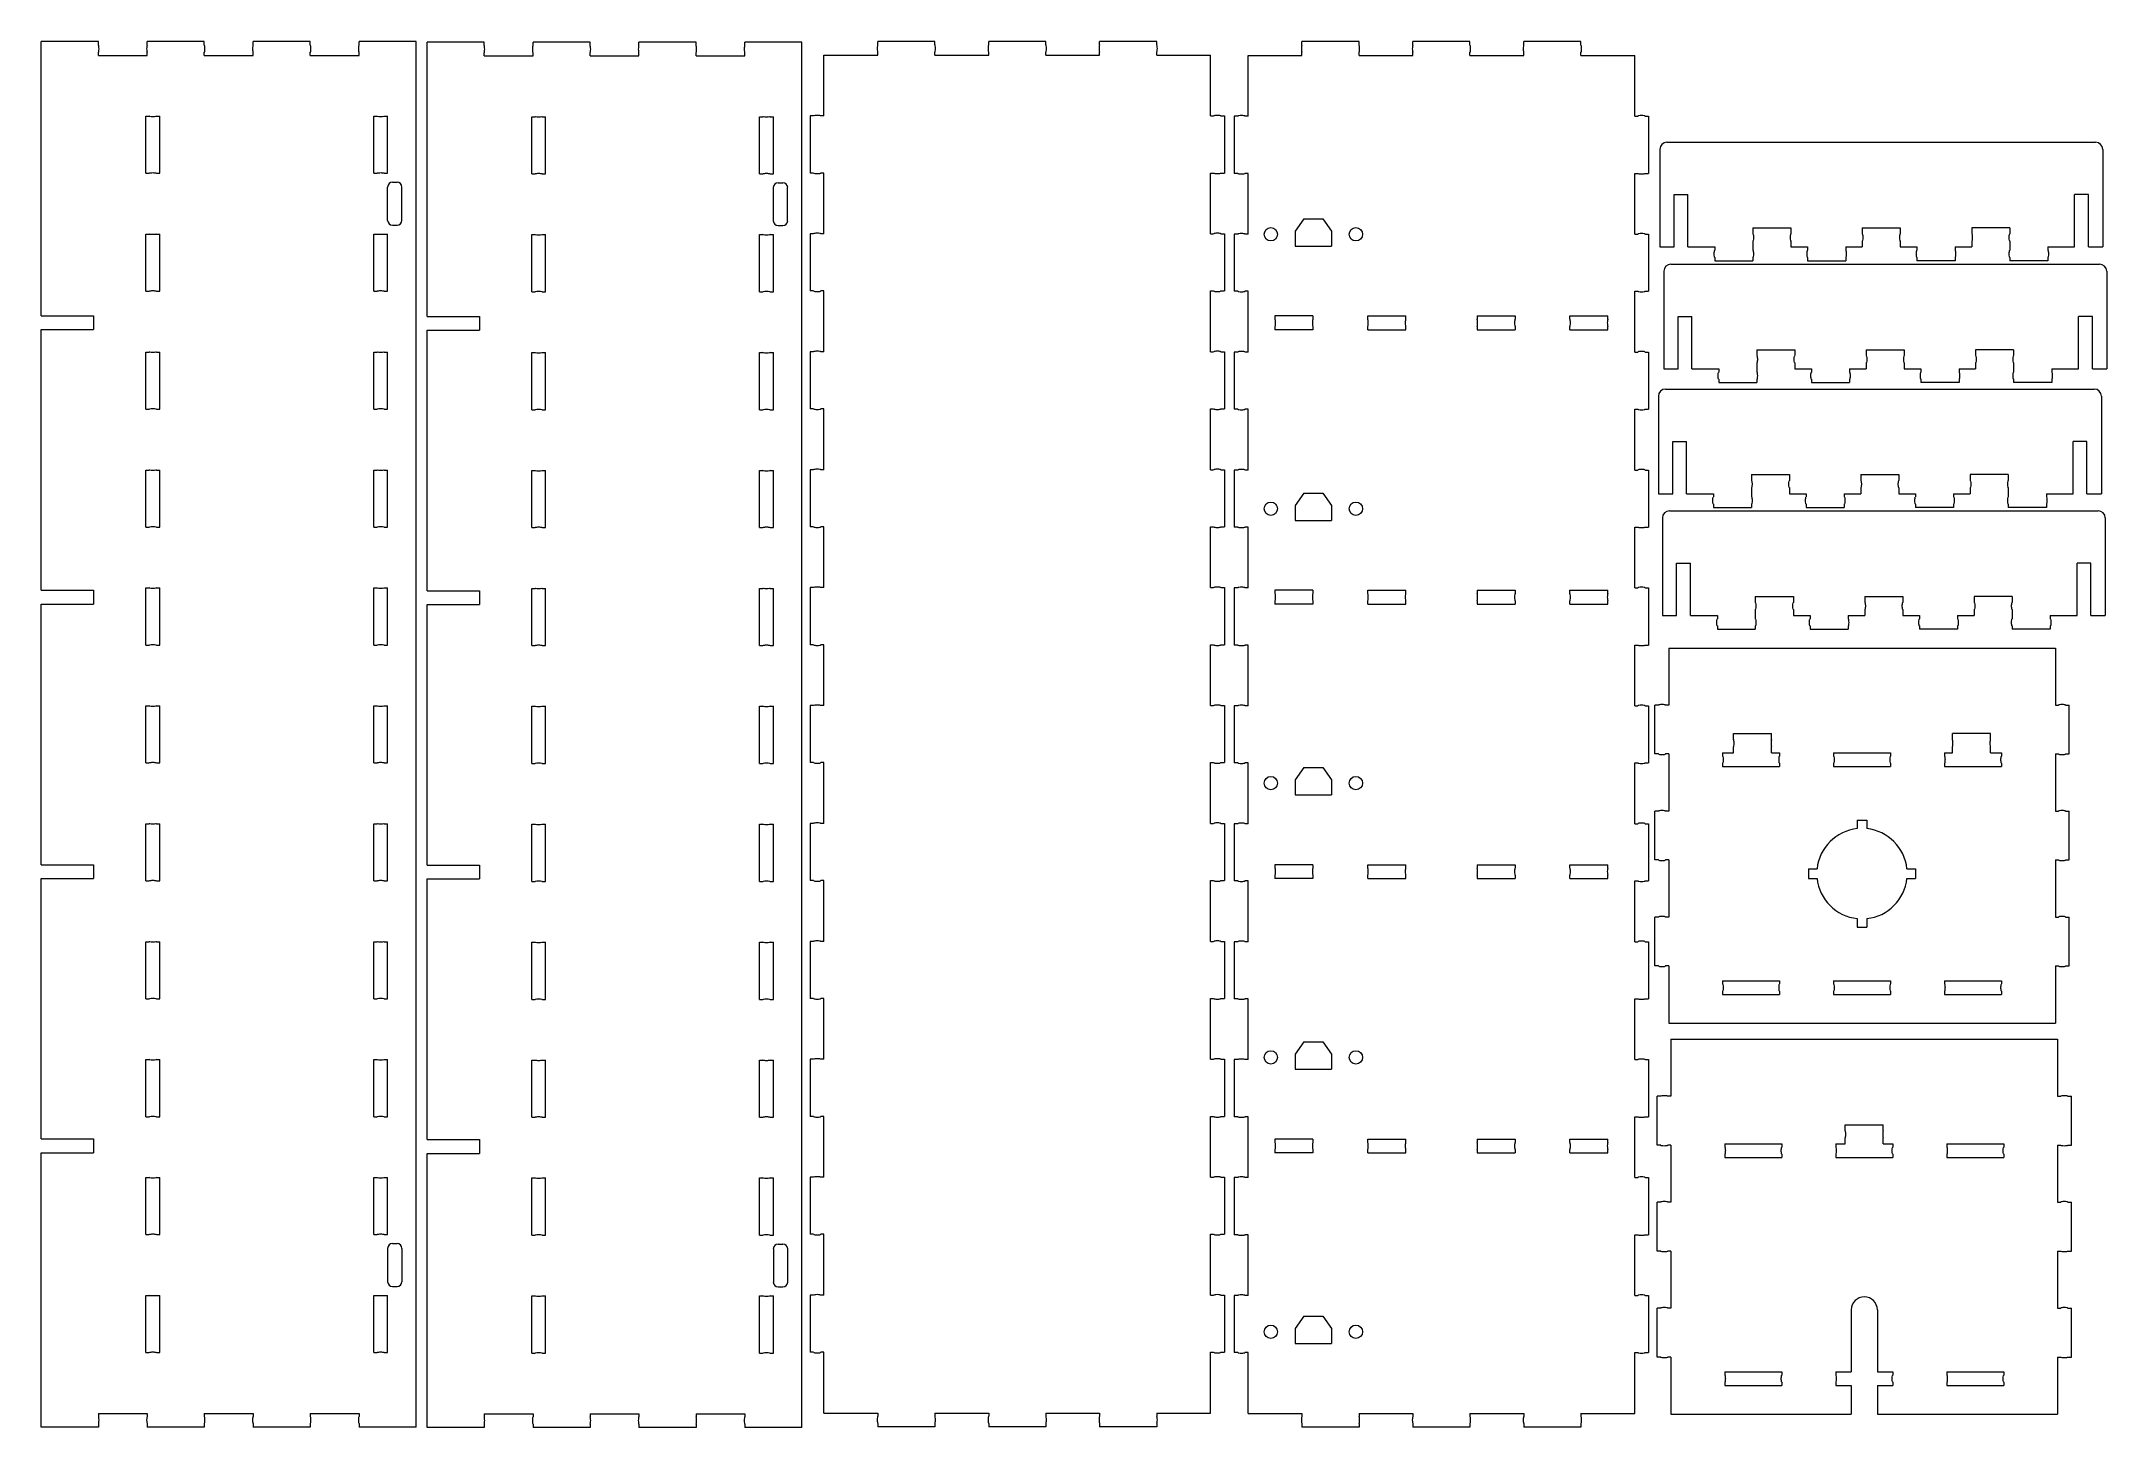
# Model space of a CAD drawing. Header units: inches. Extents: x 0.6 to 17.7, y 0.4 to 11.8.
import ezdxf

# ---------------------------------------------------------------- set-up
doc = ezdxf.new("R2010")
doc.units = ezdxf.units.IN
doc.header["$LTSCALE"] = 0.5
doc.header["$MEASUREMENT"] = 0
doc.layers.add('Visible', color=1, linetype='Continuous', lineweight=13)

msp = doc.modelspace()

# ---------------------------------------------------------------- linework, layer by layer
at = {"layer": 'Visible'}
for p, q in [((1.046, 11.843), (0.573, 11.843)), ((0.573, 9.574), (0.573, 11.843)), ((1.046, 11.814), (1.046, 11.843)), ((1.45, 11.814), (1.45, 11.843)), ((1.922, 11.843), (1.45, 11.843)), ((1.922, 11.814), (1.922, 11.843)), ((2.326, 11.814), (2.326, 11.843)), ((2.799, 11.843), (2.326, 11.843)), ((2.799, 11.814), (2.799, 11.843)), ((3.203, 11.814), (3.203, 11.843)), ((3.675, 11.843), (3.203, 11.843)), ((3.675, 0.381), (3.675, 11.843)), ((4.238, 11.839), (3.766, 11.839)), ((3.766, 9.569), (3.766, 11.839)), ((4.238, 11.81), (4.238, 11.839)), ((4.643, 11.81), (4.643, 11.839)), ((5.115, 11.839), (4.643, 11.839)), ((5.115, 11.81), (5.115, 11.839)), ((5.519, 11.81), (5.519, 11.839)), ((5.992, 11.839), (5.519, 11.839)), ((5.992, 11.81), (5.992, 11.839)), ((6.396, 11.81), (6.396, 11.839)), ((6.868, 11.839), (6.396, 11.839)), ((6.868, 0.377), (6.868, 11.839)), ((7.496, 11.816), (7.496, 11.845)), ((7.968, 11.845), (7.496, 11.845)), ((7.968, 11.816), (7.968, 11.845)), ((8.414, 11.816), (8.414, 11.845)), ((8.887, 11.845), (8.414, 11.845)), ((8.887, 11.816), (8.887, 11.845)), ((9.332, 11.816), (9.332, 11.845)), ((9.805, 11.845), (9.332, 11.845)), ((9.805, 11.816), (9.805, 11.845)), ((11.007, 11.814), (11.007, 11.843)), ((11.479, 11.843), (11.007, 11.843)), ((11.479, 11.814), (11.479, 11.843)), ((11.925, 11.814), (11.925, 11.843)), ((12.397, 11.843), (11.925, 11.843)), ((12.397, 11.814), (12.397, 11.843)), ((12.843, 11.814), (12.843, 11.843)), ((13.316, 11.843), (12.843, 11.843)), ((13.316, 11.814), (13.316, 11.843)), ((1.046, 11.729), (1.046, 11.755)), ((1.046, 11.729), (1.45, 11.729)), ((1.45, 11.729), (1.45, 11.755)), ((1.922, 11.729), (1.922, 11.755)), ((1.922, 11.729), (2.326, 11.729)), ((2.326, 11.729), (2.326, 11.755)), ((2.799, 11.729), (2.799, 11.755)), ((2.799, 11.729), (3.203, 11.729)), ((3.203, 11.729), (3.203, 11.755)), ((4.238, 11.725), (4.238, 11.751)), ((4.238, 11.725), (4.643, 11.725)), ((4.643, 11.725), (4.643, 11.751)), ((5.115, 11.725), (5.115, 11.751)), ((5.115, 11.725), (5.519, 11.725)), ((5.519, 11.725), (5.519, 11.751)), ((5.992, 11.725), (5.992, 11.751)), ((5.992, 11.725), (6.396, 11.725)), ((6.396, 11.725), (6.396, 11.751)), ((7.05, 11.228), (7.05, 11.731)), ((7.05, 11.731), (7.496, 11.731)), ((7.496, 11.731), (7.496, 11.757)), ((7.968, 11.731), (7.968, 11.757)), ((7.968, 11.731), (8.414, 11.731)), ((8.414, 11.731), (8.414, 11.757)), ((8.887, 11.731), (8.887, 11.757)), ((8.887, 11.731), (9.332, 11.731)), ((9.332, 11.731), (9.332, 11.757)), ((9.805, 11.731), (9.805, 11.757)), ((9.805, 11.731), (10.251, 11.731)), ((10.251, 11.228), (10.251, 11.731)), ((10.561, 11.226), (10.561, 11.729)), ((10.561, 11.729), (11.007, 11.729)), ((11.007, 11.729), (11.007, 11.755)), ((11.479, 11.729), (11.479, 11.755)), ((11.479, 11.729), (11.925, 11.729)), ((11.925, 11.729), (11.925, 11.755)), ((12.397, 11.729), (12.397, 11.755)), ((12.397, 11.729), (12.843, 11.729)), ((12.843, 11.729), (12.843, 11.755)), ((13.316, 11.729), (13.316, 11.755)), ((13.316, 11.729), (13.761, 11.729)), ((13.761, 11.226), (13.761, 11.729)), ((1.439, 11.226), (1.467, 11.226)), ((1.439, 10.754), (1.439, 11.226)), ((1.526, 11.226), (1.553, 11.226)), ((1.553, 10.754), (1.553, 11.226)), ((3.325, 11.226), (3.353, 11.226)), ((3.325, 10.754), (3.325, 11.226)), ((3.412, 11.226), (3.439, 11.226)), ((3.439, 10.754), (3.439, 11.226)), ((4.632, 11.222), (4.66, 11.222)), ((4.632, 10.749), (4.632, 11.222)), ((4.719, 11.222), (4.746, 11.222)), ((4.746, 10.749), (4.746, 11.222)), ((6.518, 11.222), (6.545, 11.222)), ((6.518, 10.749), (6.518, 11.222)), ((6.605, 11.222), (6.632, 11.222)), ((6.632, 10.749), (6.632, 11.222)), ((6.936, 11.228), (6.936, 10.756)), ((6.965, 11.228), (6.936, 11.228)), ((7.05, 11.228), (7.024, 11.228)), ((10.251, 11.228), (10.276, 11.228)), ((10.335, 11.228), (10.365, 11.228)), ((10.365, 11.228), (10.365, 10.756)), ((10.447, 11.226), (10.447, 10.753)), ((10.476, 11.226), (10.447, 11.226)), ((10.561, 11.226), (10.535, 11.226)), ((13.761, 11.226), (13.787, 11.226)), ((13.846, 11.226), (13.876, 11.226)), ((13.876, 11.226), (13.876, 10.753)), ((13.969, 10.951), (13.969, 10.144)), ((14.028, 11.011), (17.575, 11.011)), ((17.635, 10.951), (17.635, 10.144)), ((1.439, 10.754), (1.467, 10.754)), ((1.526, 10.754), (1.553, 10.754)), ((3.325, 10.754), (3.353, 10.754)), ((3.412, 10.754), (3.439, 10.754)), ((3.439, 10.364), (3.439, 10.64)), ((3.479, 10.679), (3.518, 10.679)), ((3.557, 10.364), (3.557, 10.64)), ((4.632, 10.749), (4.66, 10.749)), ((4.719, 10.749), (4.746, 10.749)), ((6.518, 10.749), (6.545, 10.749)), ((6.605, 10.749), (6.632, 10.749)), ((6.632, 10.36), (6.632, 10.636)), ((6.671, 10.675), (6.711, 10.675)), ((6.75, 10.36), (6.75, 10.636)), ((6.965, 10.756), (6.936, 10.756)), ((7.05, 10.756), (7.024, 10.756)), ((7.05, 10.253), (7.05, 10.756)), ((10.251, 10.756), (10.276, 10.756)), ((10.251, 10.253), (10.251, 10.756)), ((10.335, 10.756), (10.365, 10.756)), ((10.476, 10.753), (10.447, 10.753)), ((10.561, 10.753), (10.535, 10.753)), ((10.561, 10.25), (10.561, 10.753)), ((13.761, 10.753), (13.787, 10.753)), ((13.761, 10.25), (13.761, 10.753)), ((13.846, 10.753), (13.876, 10.753)), ((14.087, 10.577), (14.201, 10.577)), ((14.087, 10.144), (14.087, 10.577)), ((14.201, 10.144), (14.201, 10.577)), ((17.516, 10.577), (17.402, 10.577)), ((17.402, 10.144), (17.402, 10.577)), ((17.516, 10.144), (17.516, 10.577)), ((3.479, 10.325), (3.518, 10.325)), ((6.671, 10.321), (6.711, 10.321)), ((11.022, 10.378), (10.951, 10.275)), ((10.951, 10.275), (10.951, 10.151)), ((11.022, 10.378), (11.18, 10.378)), ((11.18, 10.378), (11.25, 10.275)), ((11.25, 10.275), (11.25, 10.151)), ((14.739, 10.302), (15.054, 10.302)), ((14.739, 10.302), (14.739, 10.253)), ((15.054, 10.302), (15.054, 10.253)), ((15.644, 10.302), (15.959, 10.302)), ((15.644, 10.302), (15.644, 10.253)), ((15.959, 10.302), (15.959, 10.253)), ((16.865, 10.302), (16.55, 10.302)), ((16.55, 10.302), (16.55, 10.253)), ((16.865, 10.302), (16.865, 10.253)), ((1.439, 10.251), (1.467, 10.251)), ((1.439, 9.778), (1.439, 10.251)), ((1.526, 10.251), (1.553, 10.251)), ((1.553, 9.778), (1.553, 10.251)), ((3.325, 10.251), (3.353, 10.251)), ((3.325, 9.778), (3.325, 10.251)), ((3.412, 10.251), (3.439, 10.251)), ((3.439, 9.778), (3.439, 10.251)), ((4.632, 10.246), (4.66, 10.246)), ((4.632, 9.774), (4.632, 10.246)), ((4.719, 10.246), (4.746, 10.246)), ((4.746, 9.774), (4.746, 10.246)), ((6.518, 10.246), (6.545, 10.246)), ((6.518, 9.774), (6.518, 10.246)), ((6.605, 10.246), (6.632, 10.246)), ((6.632, 9.774), (6.632, 10.246)), ((6.936, 10.253), (6.936, 9.78)), ((6.965, 10.253), (6.936, 10.253)), ((7.05, 10.253), (7.024, 10.253)), ((10.251, 10.253), (10.276, 10.253)), ((10.335, 10.253), (10.365, 10.253)), ((10.365, 10.253), (10.365, 9.78)), ((10.447, 10.25), (10.447, 9.778)), ((10.476, 10.25), (10.447, 10.25)), ((10.561, 10.25), (10.535, 10.25)), ((10.951, 10.151), (11.25, 10.151)), ((13.761, 10.25), (13.787, 10.25)), ((13.846, 10.25), (13.876, 10.25)), ((13.876, 10.25), (13.876, 9.778)), ((13.969, 10.144), (14.087, 10.144)), ((14.201, 10.144), (14.424, 10.144)), ((14.424, 10.144), (14.424, 10.117)), ((14.739, 10.194), (14.739, 10.117)), ((15.054, 10.194), (15.054, 10.144)), ((15.054, 10.144), (15.192, 10.144)), ((15.192, 10.144), (15.192, 10.117)), ((15.507, 10.144), (15.507, 10.117)), ((15.507, 10.144), (15.644, 10.144)), ((15.644, 10.194), (15.644, 10.144)), ((15.959, 10.194), (15.959, 10.144)), ((15.959, 10.144), (16.097, 10.144)), ((16.097, 10.144), (16.097, 10.117)), ((16.412, 10.144), (16.412, 10.117)), ((16.412, 10.144), (16.55, 10.144)), ((16.55, 10.194), (16.55, 10.144)), ((16.865, 10.194), (16.865, 10.117)), ((17.18, 10.144), (17.18, 10.117)), ((17.18, 10.144), (17.402, 10.144)), ((17.516, 10.144), (17.635, 10.144)), ((14.002, 9.943), (14.002, 9.136)), ((14.061, 10.002), (17.608, 10.002)), ((14.424, 10.058), (14.424, 10.03)), ((14.424, 10.03), (14.739, 10.03)), ((14.739, 10.058), (14.739, 10.03)), ((15.192, 10.058), (15.192, 10.03)), ((15.192, 10.03), (15.507, 10.03)), ((15.507, 10.058), (15.507, 10.03)), ((16.097, 10.058), (16.097, 10.03)), ((16.412, 10.03), (16.097, 10.03)), ((16.412, 10.058), (16.412, 10.03)), ((16.865, 10.058), (16.865, 10.03)), ((17.18, 10.03), (16.865, 10.03)), ((17.18, 10.058), (17.18, 10.03)), ((17.667, 9.943), (17.667, 9.136)), ((1.439, 9.778), (1.467, 9.778)), ((1.526, 9.778), (1.553, 9.778)), ((3.325, 9.778), (3.353, 9.778)), ((3.412, 9.778), (3.439, 9.778)), ((4.632, 9.774), (4.66, 9.774)), ((4.719, 9.774), (4.746, 9.774)), ((6.518, 9.774), (6.545, 9.774)), ((6.605, 9.774), (6.632, 9.774)), ((6.965, 9.78), (6.936, 9.78)), ((7.05, 9.78), (7.024, 9.78)), ((7.05, 9.277), (7.05, 9.78)), ((10.251, 9.78), (10.276, 9.78)), ((10.251, 9.277), (10.251, 9.78)), ((10.335, 9.78), (10.365, 9.78)), ((10.476, 9.778), (10.447, 9.778)), ((10.561, 9.778), (10.535, 9.778)), ((10.561, 9.275), (10.561, 9.778)), ((13.761, 9.778), (13.787, 9.778)), ((13.761, 9.275), (13.761, 9.778)), ((13.846, 9.778), (13.876, 9.778)), ((0.573, 9.574), (1.006, 9.574)), ((1.006, 9.574), (1.006, 9.46)), ((11.098, 9.574), (10.783, 9.574)), ((10.783, 9.574), (10.783, 9.546)), ((11.098, 9.574), (11.098, 9.546)), ((11.551, 9.574), (11.866, 9.574)), ((11.551, 9.546), (11.551, 9.574)), ((11.866, 9.546), (11.866, 9.574)), ((12.456, 9.574), (12.771, 9.574)), ((12.456, 9.574), (12.456, 9.546)), ((12.771, 9.574), (12.771, 9.546)), ((13.224, 9.574), (13.539, 9.574)), ((13.224, 9.546), (13.224, 9.574)), ((13.539, 9.546), (13.539, 9.574)), ((0.573, 7.304), (0.573, 9.46)), ((0.573, 9.46), (1.006, 9.46)), ((3.766, 9.569), (4.199, 9.569)), ((3.766, 7.3), (3.766, 9.455)), ((3.766, 9.455), (4.199, 9.455)), ((4.199, 9.569), (4.199, 9.455)), ((10.783, 9.487), (10.783, 9.459)), ((11.098, 9.459), (10.783, 9.459)), ((11.098, 9.487), (11.098, 9.459)), ((11.551, 9.459), (11.551, 9.487)), ((11.551, 9.459), (11.866, 9.459)), ((11.866, 9.459), (11.866, 9.487)), ((12.456, 9.487), (12.456, 9.459)), ((12.456, 9.459), (12.771, 9.459)), ((12.771, 9.487), (12.771, 9.459)), ((13.224, 9.459), (13.224, 9.487)), ((13.224, 9.459), (13.539, 9.459)), ((13.539, 9.459), (13.539, 9.487)), ((14.12, 9.569), (14.234, 9.569)), ((14.12, 9.136), (14.12, 9.569)), ((14.234, 9.136), (14.234, 9.569)), ((17.549, 9.569), (17.435, 9.569)), ((17.435, 9.136), (17.435, 9.569)), ((17.549, 9.136), (17.549, 9.569)), ((1.439, 9.275), (1.467, 9.275)), ((1.439, 8.803), (1.439, 9.275)), ((1.526, 9.275), (1.553, 9.275)), ((1.553, 8.803), (1.553, 9.275)), ((3.325, 9.275), (3.353, 9.275)), ((3.325, 8.803), (3.325, 9.275)), ((3.412, 9.275), (3.439, 9.275)), ((3.439, 8.803), (3.439, 9.275)), ((4.632, 9.271), (4.66, 9.271)), ((4.632, 8.798), (4.632, 9.271)), ((4.719, 9.271), (4.746, 9.271)), ((4.746, 8.798), (4.746, 9.271)), ((6.518, 9.271), (6.545, 9.271)), ((6.518, 8.798), (6.518, 9.271)), ((6.605, 9.271), (6.632, 9.271)), ((6.632, 8.798), (6.632, 9.271)), ((6.936, 9.277), (6.936, 8.805)), ((6.965, 9.277), (6.936, 9.277)), ((7.05, 9.277), (7.024, 9.277)), ((10.251, 9.277), (10.276, 9.277)), ((10.335, 9.277), (10.365, 9.277)), ((10.365, 9.277), (10.365, 8.805)), ((10.447, 9.275), (10.447, 8.802)), ((10.476, 9.275), (10.447, 9.275)), ((10.561, 9.275), (10.535, 9.275)), ((13.761, 9.275), (13.787, 9.275)), ((13.846, 9.275), (13.876, 9.275)), ((13.876, 9.275), (13.876, 8.802)), ((14.771, 9.294), (15.086, 9.294)), ((14.771, 9.294), (14.771, 9.245)), ((15.086, 9.294), (15.086, 9.245)), ((15.677, 9.294), (15.992, 9.294)), ((15.677, 9.294), (15.677, 9.245)), ((15.992, 9.294), (15.992, 9.245)), ((16.897, 9.294), (16.582, 9.294)), ((16.582, 9.294), (16.582, 9.245)), ((16.897, 9.294), (16.897, 9.245)), ((14.002, 9.136), (14.12, 9.136)), ((14.234, 9.136), (14.456, 9.136)), ((14.456, 9.136), (14.456, 9.109)), ((14.771, 9.186), (14.771, 9.109)), ((15.086, 9.186), (15.086, 9.136)), ((15.086, 9.136), (15.224, 9.136)), ((15.224, 9.136), (15.224, 9.109)), ((15.539, 9.136), (15.539, 9.109)), ((15.539, 9.136), (15.677, 9.136)), ((15.677, 9.186), (15.677, 9.136)), ((15.992, 9.186), (15.992, 9.136)), ((15.992, 9.136), (16.13, 9.136)), ((16.13, 9.136), (16.13, 9.109)), ((16.445, 9.136), (16.445, 9.109)), ((16.445, 9.136), (16.582, 9.136)), ((16.582, 9.186), (16.582, 9.136)), ((16.897, 9.186), (16.897, 9.109)), ((17.212, 9.136), (17.212, 9.109)), ((17.212, 9.136), (17.435, 9.136)), ((17.549, 9.136), (17.667, 9.136)), ((13.957, 8.91), (13.957, 8.103)), ((14.016, 8.969), (17.564, 8.969)), ((14.456, 9.05), (14.456, 9.022)), ((14.456, 9.022), (14.771, 9.022)), ((14.771, 9.05), (14.771, 9.022)), ((15.224, 9.05), (15.224, 9.022)), ((15.224, 9.022), (15.539, 9.022)), ((15.539, 9.05), (15.539, 9.022)), ((16.13, 9.05), (16.13, 9.022)), ((16.445, 9.022), (16.13, 9.022)), ((16.445, 9.05), (16.445, 9.022)), ((16.897, 9.05), (16.897, 9.022)), ((17.212, 9.022), (16.897, 9.022)), ((17.212, 9.05), (17.212, 9.022)), ((17.623, 8.91), (17.623, 8.103)), ((1.439, 8.803), (1.467, 8.803)), ((1.526, 8.803), (1.553, 8.803)), ((3.325, 8.803), (3.353, 8.803)), ((3.412, 8.803), (3.439, 8.803)), ((4.632, 8.798), (4.66, 8.798)), ((4.719, 8.798), (4.746, 8.798)), ((6.518, 8.798), (6.545, 8.798)), ((6.605, 8.798), (6.632, 8.798)), ((6.965, 8.805), (6.936, 8.805)), ((7.05, 8.805), (7.024, 8.805)), ((7.05, 8.301), (7.05, 8.805)), ((10.251, 8.805), (10.276, 8.805)), ((10.251, 8.301), (10.251, 8.805)), ((10.335, 8.805), (10.365, 8.805)), ((10.476, 8.802), (10.447, 8.802)), ((10.561, 8.802), (10.535, 8.802)), ((10.561, 8.299), (10.561, 8.802)), ((13.761, 8.802), (13.787, 8.802)), ((13.761, 8.299), (13.761, 8.802)), ((13.846, 8.802), (13.876, 8.802)), ((14.075, 8.536), (14.19, 8.536)), ((14.075, 8.103), (14.075, 8.536)), ((14.19, 8.103), (14.19, 8.536)), ((17.504, 8.536), (17.39, 8.536)), ((17.39, 8.103), (17.39, 8.536)), ((17.504, 8.103), (17.504, 8.536)), ((1.439, 8.299), (1.467, 8.299)), ((1.439, 7.827), (1.439, 8.299)), ((1.526, 8.299), (1.553, 8.299)), ((1.553, 7.827), (1.553, 8.299)), ((3.325, 8.299), (3.353, 8.299)), ((3.325, 7.827), (3.325, 8.299)), ((3.412, 8.299), (3.439, 8.299)), ((3.439, 7.827), (3.439, 8.299)), ((4.632, 8.295), (4.66, 8.295)), ((4.632, 7.823), (4.632, 8.295)), ((4.719, 8.295), (4.746, 8.295)), ((4.746, 7.823), (4.746, 8.295)), ((6.518, 8.295), (6.545, 8.295)), ((6.518, 7.823), (6.518, 8.295)), ((6.605, 8.295), (6.632, 8.295)), ((6.632, 7.823), (6.632, 8.295)), ((6.936, 8.301), (6.936, 7.829)), ((6.965, 8.301), (6.936, 8.301)), ((7.05, 8.301), (7.024, 8.301)), ((10.251, 8.301), (10.276, 8.301)), ((10.335, 8.301), (10.365, 8.301)), ((10.365, 8.301), (10.365, 7.829)), ((10.447, 8.299), (10.447, 7.827)), ((10.476, 8.299), (10.447, 8.299)), ((10.561, 8.299), (10.535, 8.299)), ((13.761, 8.299), (13.787, 8.299)), ((13.846, 8.299), (13.876, 8.299)), ((13.876, 8.299), (13.876, 7.827)), ((14.727, 8.261), (15.042, 8.261)), ((14.727, 8.261), (14.727, 8.212)), ((15.042, 8.261), (15.042, 8.212)), ((15.632, 8.261), (15.947, 8.261)), ((15.632, 8.261), (15.632, 8.212)), ((15.947, 8.261), (15.947, 8.212)), ((16.853, 8.261), (16.538, 8.261)), ((16.538, 8.261), (16.538, 8.212)), ((16.853, 8.261), (16.853, 8.212)), ((11.022, 8.108), (10.951, 8.006)), ((11.022, 8.108), (11.18, 8.108)), ((11.18, 8.108), (11.25, 8.006)), ((13.957, 8.103), (14.075, 8.103)), ((14.19, 8.103), (14.412, 8.103)), ((14.412, 8.103), (14.412, 8.076)), ((14.727, 8.153), (14.727, 8.076)), ((15.042, 8.153), (15.042, 8.103)), ((15.042, 8.103), (15.18, 8.103)), ((15.18, 8.103), (15.18, 8.076)), ((15.495, 8.103), (15.495, 8.076)), ((15.495, 8.103), (15.632, 8.103)), ((15.632, 8.153), (15.632, 8.103)), ((15.947, 8.153), (15.947, 8.103)), ((15.947, 8.103), (16.085, 8.103)), ((16.085, 8.103), (16.085, 8.076)), ((16.4, 8.103), (16.4, 8.076)), ((16.4, 8.103), (16.538, 8.103)), ((16.538, 8.153), (16.538, 8.103)), ((16.853, 8.153), (16.853, 8.076)), ((17.168, 8.103), (17.168, 8.076)), ((17.168, 8.103), (17.39, 8.103)), ((17.504, 8.103), (17.623, 8.103)), ((10.951, 8.006), (10.951, 7.882)), ((10.951, 7.882), (11.25, 7.882)), ((11.25, 8.006), (11.25, 7.882)), ((13.99, 7.902), (13.99, 7.095)), ((14.049, 7.961), (17.596, 7.961)), ((14.412, 8.017), (14.412, 7.989)), ((14.412, 7.989), (14.727, 7.989)), ((14.727, 8.017), (14.727, 7.989)), ((15.18, 8.017), (15.18, 7.989)), ((15.18, 7.989), (15.495, 7.989)), ((15.495, 8.017), (15.495, 7.989)), ((16.085, 8.017), (16.085, 7.989)), ((16.4, 7.989), (16.085, 7.989)), ((16.4, 8.017), (16.4, 7.989)), ((16.853, 8.017), (16.853, 7.989)), ((17.168, 7.989), (16.853, 7.989)), ((17.168, 8.017), (17.168, 7.989)), ((17.655, 7.902), (17.655, 7.095)), ((1.439, 7.827), (1.467, 7.827)), ((1.526, 7.827), (1.553, 7.827)), ((3.325, 7.827), (3.353, 7.827)), ((3.412, 7.827), (3.439, 7.827)), ((4.632, 7.823), (4.66, 7.823)), ((4.719, 7.823), (4.746, 7.823)), ((6.518, 7.823), (6.545, 7.823)), ((6.605, 7.823), (6.632, 7.823)), ((6.965, 7.829), (6.936, 7.829)), ((7.05, 7.829), (7.024, 7.829)), ((7.05, 7.326), (7.05, 7.829)), ((10.251, 7.829), (10.276, 7.829)), ((10.251, 7.326), (10.251, 7.829)), ((10.335, 7.829), (10.365, 7.829)), ((10.476, 7.827), (10.447, 7.827)), ((10.561, 7.827), (10.535, 7.827)), ((10.561, 7.324), (10.561, 7.827)), ((13.761, 7.827), (13.787, 7.827)), ((13.761, 7.324), (13.761, 7.827)), ((13.846, 7.827), (13.876, 7.827)), ((14.108, 7.528), (14.222, 7.528)), ((14.108, 7.095), (14.108, 7.528)), ((14.222, 7.095), (14.222, 7.528)), ((17.537, 7.528), (17.423, 7.528)), ((17.423, 7.095), (17.423, 7.528)), ((17.537, 7.095), (17.537, 7.528)), ((0.573, 7.304), (1.006, 7.304)), ((0.573, 5.034), (0.573, 7.19)), ((0.573, 7.19), (1.006, 7.19)), ((1.006, 7.304), (1.006, 7.19)), ((1.439, 7.324), (1.467, 7.324)), ((1.439, 6.851), (1.439, 7.324)), ((1.526, 7.324), (1.553, 7.324)), ((1.553, 6.851), (1.553, 7.324)), ((3.325, 7.324), (3.353, 7.324)), ((3.325, 6.851), (3.325, 7.324)), ((3.412, 7.324), (3.439, 7.324)), ((3.439, 6.851), (3.439, 7.324)), ((3.766, 7.3), (4.199, 7.3)), ((3.766, 5.03), (3.766, 7.186)), ((3.766, 7.186), (4.199, 7.186)), ((4.199, 7.3), (4.199, 7.186)), ((4.632, 7.32), (4.66, 7.32)), ((4.632, 6.847), (4.632, 7.32)), ((4.719, 7.32), (4.746, 7.32)), ((4.746, 6.847), (4.746, 7.32)), ((6.518, 7.32), (6.545, 7.32)), ((6.518, 6.847), (6.518, 7.32)), ((6.605, 7.32), (6.632, 7.32)), ((6.632, 6.847), (6.632, 7.32)), ((6.936, 7.326), (6.936, 6.853)), ((6.965, 7.326), (6.936, 7.326)), ((7.05, 7.326), (7.024, 7.326)), ((10.251, 7.326), (10.276, 7.326)), ((10.335, 7.326), (10.365, 7.326)), ((10.365, 7.326), (10.365, 6.853)), ((10.447, 7.324), (10.447, 6.851)), ((10.476, 7.324), (10.447, 7.324)), ((10.561, 7.324), (10.535, 7.324)), ((11.098, 7.304), (10.783, 7.304)), ((10.783, 7.304), (10.783, 7.276)), ((10.783, 7.217), (10.783, 7.19)), ((11.098, 7.19), (10.783, 7.19)), ((11.098, 7.304), (11.098, 7.276)), ((11.098, 7.217), (11.098, 7.19)), ((11.551, 7.304), (11.866, 7.304)), ((11.551, 7.276), (11.551, 7.304)), ((11.551, 7.19), (11.551, 7.217)), ((11.551, 7.19), (11.866, 7.19)), ((11.866, 7.276), (11.866, 7.304)), ((11.866, 7.19), (11.866, 7.217)), ((12.456, 7.304), (12.771, 7.304)), ((12.456, 7.304), (12.456, 7.276)), ((12.456, 7.217), (12.456, 7.19)), ((12.456, 7.19), (12.771, 7.19)), ((12.771, 7.304), (12.771, 7.276)), ((12.771, 7.217), (12.771, 7.19)), ((13.224, 7.304), (13.539, 7.304)), ((13.224, 7.276), (13.224, 7.304)), ((13.224, 7.19), (13.224, 7.217)), ((13.224, 7.19), (13.539, 7.19)), ((13.539, 7.276), (13.539, 7.304)), ((13.539, 7.19), (13.539, 7.217)), ((13.761, 7.324), (13.787, 7.324)), ((13.846, 7.324), (13.876, 7.324)), ((13.876, 7.324), (13.876, 6.851)), ((14.759, 7.253), (15.074, 7.253)), ((14.759, 7.253), (14.759, 7.204)), ((15.074, 7.253), (15.074, 7.204)), ((15.665, 7.253), (15.98, 7.253)), ((15.665, 7.253), (15.665, 7.204)), ((15.98, 7.253), (15.98, 7.204)), ((16.885, 7.253), (16.571, 7.253)), ((16.571, 7.253), (16.571, 7.204)), ((16.885, 7.253), (16.885, 7.204)), ((13.99, 7.095), (14.108, 7.095)), ((14.222, 7.095), (14.445, 7.095)), ((14.445, 7.095), (14.445, 7.068)), ((14.445, 7.009), (14.445, 6.981)), ((14.759, 7.144), (14.759, 7.068)), ((14.759, 7.009), (14.759, 6.981)), ((15.074, 7.144), (15.074, 7.095)), ((15.074, 7.095), (15.212, 7.095)), ((15.212, 7.095), (15.212, 7.068)), ((15.212, 7.009), (15.212, 6.981)), ((15.527, 7.095), (15.527, 7.068)), ((15.527, 7.095), (15.665, 7.095)), ((15.527, 7.009), (15.527, 6.981)), ((15.665, 7.144), (15.665, 7.095)), ((15.98, 7.144), (15.98, 7.095)), ((15.98, 7.095), (16.118, 7.095)), ((16.118, 7.095), (16.118, 7.068)), ((16.118, 7.009), (16.118, 6.981)), ((16.433, 7.095), (16.433, 7.068)), ((16.433, 7.095), (16.571, 7.095)), ((16.433, 7.009), (16.433, 6.981)), ((16.571, 7.144), (16.571, 7.095)), ((16.885, 7.144), (16.885, 7.068)), ((16.885, 7.009), (16.885, 6.981)), ((17.2, 7.095), (17.2, 7.068)), ((17.2, 7.095), (17.423, 7.095)), ((17.2, 7.009), (17.2, 6.981)), ((17.537, 7.095), (17.655, 7.095)), ((1.439, 6.851), (1.467, 6.851)), ((1.526, 6.851), (1.553, 6.851)), ((3.325, 6.851), (3.353, 6.851)), ((3.412, 6.851), (3.439, 6.851)), ((4.632, 6.847), (4.66, 6.847)), ((4.719, 6.847), (4.746, 6.847)), ((6.518, 6.847), (6.545, 6.847)), ((6.605, 6.847), (6.632, 6.847)), ((6.965, 6.853), (6.936, 6.853)), ((7.05, 6.853), (7.024, 6.853)), ((7.05, 6.35), (7.05, 6.853)), ((10.251, 6.853), (10.276, 6.853)), ((10.251, 6.35), (10.251, 6.853)), ((10.335, 6.853), (10.365, 6.853)), ((10.476, 6.851), (10.447, 6.851)), ((10.561, 6.851), (10.535, 6.851)), ((10.561, 6.348), (10.561, 6.851)), ((13.761, 6.851), (13.787, 6.851)), ((13.761, 6.348), (13.761, 6.851)), ((13.846, 6.851), (13.876, 6.851)), ((14.445, 6.981), (14.759, 6.981)), ((15.212, 6.981), (15.527, 6.981)), ((16.433, 6.981), (16.118, 6.981)), ((17.2, 6.981), (16.885, 6.981)), ((14.042, 6.826), (14.042, 6.354)), ((14.042, 6.826), (17.243, 6.826)), ((17.243, 6.826), (17.243, 6.354)), ((1.439, 6.348), (1.467, 6.348)), ((1.439, 5.876), (1.439, 6.348)), ((1.526, 6.348), (1.553, 6.348)), ((1.553, 5.876), (1.553, 6.348)), ((3.325, 6.348), (3.353, 6.348)), ((3.325, 5.876), (3.325, 6.348)), ((3.412, 6.348), (3.439, 6.348)), ((3.439, 5.876), (3.439, 6.348)), ((4.632, 6.344), (4.66, 6.344)), ((4.632, 5.872), (4.632, 6.344)), ((4.719, 6.344), (4.746, 6.344)), ((4.746, 5.872), (4.746, 6.344)), ((6.518, 6.344), (6.545, 6.344)), ((6.518, 5.872), (6.518, 6.344)), ((6.605, 6.344), (6.632, 6.344)), ((6.632, 5.872), (6.632, 6.344)), ((6.936, 6.35), (6.936, 5.878)), ((6.965, 6.35), (6.936, 6.35)), ((7.05, 6.35), (7.024, 6.35)), ((10.251, 6.35), (10.276, 6.35)), ((10.335, 6.35), (10.365, 6.35)), ((10.365, 6.35), (10.365, 5.878)), ((10.447, 6.348), (10.447, 5.876)), ((10.476, 6.348), (10.447, 6.348)), ((10.561, 6.348), (10.535, 6.348)), ((13.761, 6.348), (13.787, 6.348)), ((13.846, 6.348), (13.876, 6.348)), ((13.876, 6.348), (13.876, 5.876)), ((13.928, 5.95), (13.928, 6.354)), ((13.957, 6.354), (13.928, 6.354)), ((14.042, 6.354), (14.016, 6.354)), ((17.243, 6.354), (17.268, 6.354)), ((17.327, 6.354), (17.357, 6.354)), ((17.357, 5.95), (17.357, 6.354)), ((14.579, 6.118), (14.894, 6.118)), ((14.579, 6.068), (14.579, 6.118)), ((14.579, 5.96), (14.579, 6.009)), ((14.894, 6.068), (14.894, 6.118)), ((14.894, 5.96), (14.894, 6.009)), ((16.705, 6.118), (16.39, 6.118)), ((16.39, 6.068), (16.39, 6.118)), ((16.39, 5.96), (16.39, 6.009)), ((16.705, 6.068), (16.705, 6.118)), ((16.705, 5.96), (16.705, 6.009)), ((1.439, 5.876), (1.467, 5.876)), ((1.526, 5.876), (1.553, 5.876)), ((3.325, 5.876), (3.353, 5.876)), ((3.412, 5.876), (3.439, 5.876)), ((4.632, 5.872), (4.66, 5.872)), ((4.719, 5.872), (4.746, 5.872)), ((6.518, 5.872), (6.545, 5.872)), ((6.605, 5.872), (6.632, 5.872)), ((6.965, 5.878), (6.936, 5.878)), ((7.05, 5.878), (7.024, 5.878)), ((7.05, 5.375), (7.05, 5.878)), ((10.251, 5.878), (10.276, 5.878)), ((10.251, 5.375), (10.251, 5.878)), ((10.335, 5.878), (10.365, 5.878)), ((10.476, 5.876), (10.447, 5.876)), ((10.561, 5.876), (10.535, 5.876)), ((10.561, 5.373), (10.561, 5.876)), ((11.022, 5.838), (10.951, 5.736)), ((11.022, 5.838), (11.18, 5.838)), ((11.18, 5.838), (11.25, 5.736)), ((13.761, 5.876), (13.787, 5.876)), ((13.761, 5.373), (13.761, 5.876)), ((13.846, 5.876), (13.876, 5.876)), ((13.957, 5.95), (13.928, 5.95)), ((14.042, 5.95), (14.016, 5.95)), ((14.042, 5.95), (14.042, 5.477)), ((14.488, 5.96), (14.488, 5.933)), ((14.488, 5.96), (14.579, 5.96)), ((14.488, 5.874), (14.488, 5.846)), ((14.488, 5.846), (14.96, 5.846)), ((14.894, 5.96), (14.96, 5.96)), ((14.96, 5.96), (14.96, 5.933)), ((14.96, 5.874), (14.96, 5.846)), ((15.406, 5.96), (15.879, 5.96)), ((15.406, 5.96), (15.406, 5.933)), ((15.406, 5.874), (15.406, 5.846)), ((15.406, 5.846), (15.879, 5.846)), ((15.879, 5.96), (15.879, 5.933)), ((15.879, 5.874), (15.879, 5.846)), ((16.324, 5.96), (16.324, 5.933)), ((16.324, 5.96), (16.39, 5.96)), ((16.324, 5.874), (16.324, 5.846)), ((16.324, 5.846), (16.797, 5.846)), ((16.705, 5.96), (16.797, 5.96)), ((16.797, 5.96), (16.797, 5.933)), ((16.797, 5.874), (16.797, 5.846)), ((17.243, 5.95), (17.268, 5.95)), ((17.243, 5.95), (17.243, 5.477)), ((17.327, 5.95), (17.357, 5.95)), ((10.951, 5.736), (10.951, 5.612)), ((11.25, 5.736), (11.25, 5.612)), ((10.951, 5.612), (11.25, 5.612)), ((13.928, 5.073), (13.928, 5.477)), ((13.957, 5.477), (13.928, 5.477)), ((14.042, 5.477), (14.016, 5.477)), ((17.243, 5.477), (17.268, 5.477)), ((17.327, 5.477), (17.357, 5.477)), ((17.357, 5.073), (17.357, 5.477)), ((1.439, 5.373), (1.467, 5.373)), ((1.439, 4.9), (1.439, 5.373)), ((1.526, 5.373), (1.553, 5.373)), ((1.553, 4.9), (1.553, 5.373)), ((3.325, 5.373), (3.353, 5.373)), ((3.325, 4.9), (3.325, 5.373)), ((3.412, 5.373), (3.439, 5.373)), ((3.439, 4.9), (3.439, 5.373)), ((4.632, 5.368), (4.66, 5.368)), ((4.632, 4.896), (4.632, 5.368)), ((4.719, 5.368), (4.746, 5.368)), ((4.746, 4.896), (4.746, 5.368)), ((6.518, 5.368), (6.545, 5.368)), ((6.518, 4.896), (6.518, 5.368)), ((6.605, 5.368), (6.632, 5.368)), ((6.632, 4.896), (6.632, 5.368)), ((6.936, 5.375), (6.936, 4.902)), ((6.965, 5.375), (6.936, 5.375)), ((7.05, 5.375), (7.024, 5.375)), ((10.251, 5.375), (10.276, 5.375)), ((10.335, 5.375), (10.365, 5.375)), ((10.365, 5.375), (10.365, 4.902)), ((10.447, 5.373), (10.447, 4.9)), ((10.476, 5.373), (10.447, 5.373)), ((10.561, 5.373), (10.535, 5.373)), ((13.761, 5.373), (13.787, 5.373)), ((13.846, 5.373), (13.876, 5.373)), ((13.876, 5.373), (13.876, 4.9)), ((15.603, 5.403), (15.682, 5.403)), ((15.603, 5.403), (15.603, 5.332)), ((15.682, 5.403), (15.682, 5.332)), ((0.573, 5.034), (1.006, 5.034)), ((1.006, 5.034), (1.006, 4.92)), ((3.766, 5.03), (4.199, 5.03)), ((4.199, 5.03), (4.199, 4.916)), ((11.098, 5.034), (10.783, 5.034)), ((10.783, 5.034), (10.783, 5.007)), ((11.098, 5.034), (11.098, 5.007)), ((11.551, 5.034), (11.866, 5.034)), ((11.551, 5.007), (11.551, 5.034)), ((11.866, 5.007), (11.866, 5.034)), ((12.456, 5.034), (12.771, 5.034)), ((12.456, 5.034), (12.456, 5.007)), ((12.771, 5.034), (12.771, 5.007)), ((13.224, 5.034), (13.539, 5.034)), ((13.224, 5.007), (13.224, 5.034)), ((13.539, 5.007), (13.539, 5.034)), ((13.957, 5.073), (13.928, 5.073)), ((14.042, 5.073), (14.016, 5.073)), ((14.042, 5.073), (14.042, 4.601)), ((15.199, 5), (15.27, 5)), ((15.199, 5), (15.199, 4.921)), ((16.014, 5), (16.085, 5)), ((16.085, 5), (16.085, 4.921)), ((17.243, 5.073), (17.268, 5.073)), ((17.243, 5.073), (17.243, 4.601)), ((17.327, 5.073), (17.357, 5.073)), ((0.573, 2.765), (0.573, 4.92)), ((0.573, 4.92), (1.006, 4.92)), ((1.439, 4.9), (1.467, 4.9)), ((1.526, 4.9), (1.553, 4.9)), ((3.325, 4.9), (3.353, 4.9)), ((3.412, 4.9), (3.439, 4.9)), ((3.766, 2.76), (3.766, 4.916)), ((3.766, 4.916), (4.199, 4.916)), ((4.632, 4.896), (4.66, 4.896)), ((4.719, 4.896), (4.746, 4.896)), ((6.518, 4.896), (6.545, 4.896)), ((6.605, 4.896), (6.632, 4.896)), ((6.965, 4.902), (6.936, 4.902)), ((7.05, 4.902), (7.024, 4.902)), ((7.05, 4.399), (7.05, 4.902)), ((10.251, 4.902), (10.276, 4.902)), ((10.251, 4.399), (10.251, 4.902)), ((10.335, 4.902), (10.365, 4.902)), ((10.476, 4.9), (10.447, 4.9)), ((10.561, 4.9), (10.535, 4.9)), ((10.561, 4.397), (10.561, 4.9)), ((10.783, 4.948), (10.783, 4.92)), ((11.098, 4.92), (10.783, 4.92)), ((11.098, 4.948), (11.098, 4.92)), ((11.551, 4.92), (11.551, 4.948)), ((11.551, 4.92), (11.866, 4.92)), ((11.866, 4.92), (11.866, 4.948)), ((12.456, 4.948), (12.456, 4.92)), ((12.456, 4.92), (12.771, 4.92)), ((12.771, 4.948), (12.771, 4.92)), ((13.224, 4.92), (13.224, 4.948)), ((13.224, 4.92), (13.539, 4.92)), ((13.539, 4.92), (13.539, 4.948)), ((13.761, 4.9), (13.787, 4.9)), ((13.761, 4.397), (13.761, 4.9)), ((13.846, 4.9), (13.876, 4.9)), ((15.199, 4.921), (15.27, 4.921)), ((16.014, 4.921), (16.085, 4.921)), ((13.928, 4.196), (13.928, 4.601)), ((13.957, 4.601), (13.928, 4.601)), ((14.042, 4.601), (14.016, 4.601)), ((15.603, 4.588), (15.603, 4.517)), ((15.603, 4.517), (15.682, 4.517)), ((15.682, 4.588), (15.682, 4.517)), ((17.243, 4.601), (17.268, 4.601)), ((17.327, 4.601), (17.357, 4.601)), ((17.357, 4.196), (17.357, 4.601)), ((1.439, 4.397), (1.467, 4.397)), ((1.439, 3.925), (1.439, 4.397)), ((1.526, 4.397), (1.553, 4.397)), ((1.553, 3.925), (1.553, 4.397)), ((3.325, 4.397), (3.353, 4.397)), ((3.325, 3.925), (3.325, 4.397)), ((3.412, 4.397), (3.439, 4.397)), ((3.439, 3.925), (3.439, 4.397)), ((4.632, 4.393), (4.66, 4.393)), ((4.632, 3.92), (4.632, 4.393)), ((4.719, 4.393), (4.746, 4.393)), ((4.746, 3.92), (4.746, 4.393)), ((6.518, 4.393), (6.545, 4.393)), ((6.518, 3.92), (6.518, 4.393)), ((6.605, 4.393), (6.632, 4.393)), ((6.632, 3.92), (6.632, 4.393)), ((6.936, 4.399), (6.936, 3.927)), ((6.965, 4.399), (6.936, 4.399)), ((7.05, 4.399), (7.024, 4.399)), ((10.251, 4.399), (10.276, 4.399)), ((10.335, 4.399), (10.365, 4.399)), ((10.365, 4.399), (10.365, 3.927)), ((10.447, 4.397), (10.447, 3.925)), ((10.476, 4.397), (10.447, 4.397)), ((10.561, 4.397), (10.535, 4.397)), ((13.761, 4.397), (13.787, 4.397)), ((13.846, 4.397), (13.876, 4.397)), ((13.876, 4.397), (13.876, 3.925)), ((13.957, 4.196), (13.928, 4.196)), ((14.042, 4.196), (14.016, 4.196)), ((14.042, 4.196), (14.042, 3.724)), ((17.243, 4.196), (17.268, 4.196)), ((17.243, 4.196), (17.243, 3.724)), ((17.327, 4.196), (17.357, 4.196)), ((14.488, 4.074), (14.96, 4.074)), ((14.488, 4.074), (14.488, 4.047)), ((14.488, 3.988), (14.488, 3.96)), ((14.488, 3.96), (14.96, 3.96)), ((14.96, 4.074), (14.96, 4.047)), ((14.96, 3.988), (14.96, 3.96)), ((15.406, 4.074), (15.879, 4.074)), ((15.406, 4.074), (15.406, 4.047)), ((15.406, 3.988), (15.406, 3.96)), ((15.406, 3.96), (15.879, 3.96)), ((15.879, 4.074), (15.879, 4.047)), ((15.879, 3.988), (15.879, 3.96)), ((16.324, 4.074), (16.797, 4.074)), ((16.324, 4.074), (16.324, 4.047)), ((16.324, 3.988), (16.324, 3.96)), ((16.324, 3.96), (16.797, 3.96)), ((16.797, 4.074), (16.797, 4.047)), ((16.797, 3.988), (16.797, 3.96)), ((1.439, 3.925), (1.467, 3.925)), ((1.526, 3.925), (1.553, 3.925)), ((3.325, 3.925), (3.353, 3.925)), ((3.412, 3.925), (3.439, 3.925)), ((4.632, 3.92), (4.66, 3.92)), ((4.719, 3.92), (4.746, 3.92)), ((6.518, 3.92), (6.545, 3.92)), ((6.605, 3.92), (6.632, 3.92)), ((6.965, 3.927), (6.936, 3.927)), ((7.05, 3.927), (7.024, 3.927)), ((7.05, 3.424), (7.05, 3.927)), ((10.251, 3.927), (10.276, 3.927)), ((10.251, 3.424), (10.251, 3.927)), ((10.335, 3.927), (10.365, 3.927)), ((10.476, 3.925), (10.447, 3.925)), ((10.561, 3.925), (10.535, 3.925)), ((10.561, 3.421), (10.561, 3.925)), ((13.761, 3.925), (13.787, 3.925)), ((13.761, 3.421), (13.761, 3.925)), ((13.846, 3.925), (13.876, 3.925)), ((14.042, 3.724), (17.243, 3.724)), ((14.06, 3.591), (14.06, 3.118)), ((14.06, 3.591), (17.261, 3.591)), ((17.261, 3.591), (17.261, 3.118)), ((1.439, 3.422), (1.467, 3.422)), ((1.439, 2.949), (1.439, 3.422)), ((1.526, 3.422), (1.553, 3.422)), ((1.553, 2.949), (1.553, 3.422)), ((3.325, 3.422), (3.353, 3.422)), ((3.325, 2.949), (3.325, 3.422)), ((3.412, 3.422), (3.439, 3.422)), ((3.439, 2.949), (3.439, 3.422)), ((6.936, 3.424), (6.936, 2.951)), ((6.965, 3.424), (6.936, 3.424)), ((7.05, 3.424), (7.024, 3.424)), ((10.251, 3.424), (10.276, 3.424)), ((10.335, 3.424), (10.365, 3.424)), ((10.365, 3.424), (10.365, 2.951)), ((10.447, 3.421), (10.447, 2.949)), ((10.476, 3.421), (10.447, 3.421)), ((10.561, 3.421), (10.535, 3.421)), ((11.022, 3.569), (10.951, 3.466)), ((10.951, 3.466), (10.951, 3.342)), ((11.022, 3.569), (11.18, 3.569)), ((11.18, 3.569), (11.25, 3.466)), ((11.25, 3.466), (11.25, 3.342)), ((13.761, 3.421), (13.787, 3.421)), ((13.846, 3.421), (13.876, 3.421)), ((13.876, 3.421), (13.876, 2.949)), ((4.632, 3.417), (4.66, 3.417)), ((4.632, 2.945), (4.632, 3.417)), ((4.719, 3.417), (4.746, 3.417)), ((4.746, 2.945), (4.746, 3.417)), ((6.518, 3.417), (6.545, 3.417)), ((6.518, 2.945), (6.518, 3.417)), ((6.605, 3.417), (6.632, 3.417)), ((6.632, 2.945), (6.632, 3.417)), ((10.951, 3.342), (11.25, 3.342)), ((13.946, 2.714), (13.946, 3.118)), ((13.976, 3.118), (13.946, 3.118)), ((14.06, 3.118), (14.035, 3.118)), ((17.261, 3.118), (17.287, 3.118)), ((17.346, 3.118), (17.375, 3.118)), ((17.375, 2.714), (17.375, 3.118)), ((1.439, 2.949), (1.467, 2.949)), ((1.526, 2.949), (1.553, 2.949)), ((3.325, 2.949), (3.353, 2.949)), ((3.412, 2.949), (3.439, 2.949)), ((4.632, 2.945), (4.66, 2.945)), ((4.719, 2.945), (4.746, 2.945)), ((6.518, 2.945), (6.545, 2.945)), ((6.605, 2.945), (6.632, 2.945)), ((6.965, 2.951), (6.936, 2.951)), ((7.05, 2.951), (7.024, 2.951)), ((7.05, 2.448), (7.05, 2.951)), ((10.251, 2.951), (10.276, 2.951)), ((10.251, 2.448), (10.251, 2.951)), ((10.335, 2.951), (10.365, 2.951)), ((10.476, 2.949), (10.447, 2.949)), ((10.561, 2.949), (10.535, 2.949)), ((10.561, 2.446), (10.561, 2.949)), ((13.761, 2.949), (13.787, 2.949)), ((13.761, 2.446), (13.761, 2.949)), ((13.846, 2.949), (13.876, 2.949)), ((0.573, 2.765), (1.006, 2.765)), ((1.006, 2.765), (1.006, 2.65)), ((3.766, 2.76), (4.199, 2.76)), ((4.199, 2.76), (4.199, 2.646)), ((11.098, 2.764), (10.783, 2.764)), ((10.783, 2.764), (10.783, 2.737)), ((11.098, 2.764), (11.098, 2.737)), ((11.551, 2.764), (11.866, 2.764)), ((11.551, 2.737), (11.551, 2.764)), ((11.866, 2.737), (11.866, 2.764)), ((12.456, 2.764), (12.771, 2.764)), ((12.456, 2.764), (12.456, 2.737)), ((12.771, 2.764), (12.771, 2.737)), ((13.224, 2.764), (13.539, 2.764)), ((13.224, 2.737), (13.224, 2.764)), ((13.539, 2.737), (13.539, 2.764)), ((15.503, 2.882), (15.818, 2.882)), ((15.503, 2.833), (15.503, 2.882)), ((15.503, 2.725), (15.503, 2.774)), ((15.818, 2.833), (15.818, 2.882)), ((15.818, 2.725), (15.818, 2.774)), ((0.573, 0.381), (0.573, 2.65)), ((0.573, 2.65), (1.006, 2.65)), ((3.766, 0.377), (3.766, 2.646)), ((3.766, 2.646), (4.199, 2.646)), ((10.783, 2.678), (10.783, 2.65)), ((11.098, 2.65), (10.783, 2.65)), ((11.098, 2.678), (11.098, 2.65)), ((11.551, 2.65), (11.551, 2.678)), ((11.551, 2.65), (11.866, 2.65)), ((11.866, 2.65), (11.866, 2.678)), ((12.456, 2.678), (12.456, 2.65)), ((12.456, 2.65), (12.771, 2.65)), ((12.771, 2.678), (12.771, 2.65)), ((13.224, 2.65), (13.224, 2.678)), ((13.224, 2.65), (13.539, 2.65)), ((13.539, 2.65), (13.539, 2.678)), ((13.976, 2.714), (13.946, 2.714)), ((14.06, 2.714), (14.035, 2.714)), ((14.06, 2.714), (14.06, 2.242)), ((14.506, 2.725), (14.979, 2.725)), ((14.506, 2.725), (14.506, 2.697)), ((14.506, 2.638), (14.506, 2.611)), ((14.506, 2.611), (14.979, 2.611)), ((14.979, 2.725), (14.979, 2.697)), ((14.979, 2.638), (14.979, 2.611)), ((15.424, 2.725), (15.424, 2.697)), ((15.424, 2.725), (15.503, 2.725)), ((15.424, 2.638), (15.424, 2.611)), ((15.424, 2.611), (15.897, 2.611)), ((15.818, 2.725), (15.897, 2.725)), ((15.897, 2.725), (15.897, 2.697)), ((15.897, 2.638), (15.897, 2.611)), ((16.343, 2.725), (16.815, 2.725)), ((16.343, 2.725), (16.343, 2.697)), ((16.343, 2.638), (16.343, 2.611)), ((16.343, 2.611), (16.815, 2.611)), ((16.815, 2.725), (16.815, 2.697)), ((16.815, 2.638), (16.815, 2.611)), ((17.261, 2.714), (17.287, 2.714)), ((17.261, 2.714), (17.261, 2.242)), ((17.346, 2.714), (17.375, 2.714)), ((1.439, 2.446), (1.467, 2.446)), ((1.439, 1.974), (1.439, 2.446)), ((1.526, 2.446), (1.553, 2.446)), ((1.553, 1.974), (1.553, 2.446)), ((3.325, 2.446), (3.353, 2.446)), ((3.325, 1.974), (3.325, 2.446)), ((3.412, 2.446), (3.439, 2.446)), ((3.439, 1.974), (3.439, 2.446)), ((4.632, 2.442), (4.66, 2.442)), ((4.632, 1.969), (4.632, 2.442)), ((4.719, 2.442), (4.746, 2.442)), ((4.746, 1.969), (4.746, 2.442)), ((6.518, 2.442), (6.545, 2.442)), ((6.518, 1.969), (6.518, 2.442)), ((6.605, 2.442), (6.632, 2.442)), ((6.632, 1.969), (6.632, 2.442)), ((6.936, 2.448), (6.936, 1.976)), ((6.965, 2.448), (6.936, 2.448)), ((7.05, 2.448), (7.024, 2.448)), ((10.251, 2.448), (10.276, 2.448)), ((10.335, 2.448), (10.365, 2.448)), ((10.365, 2.448), (10.365, 1.976)), ((10.447, 2.446), (10.447, 1.973)), ((10.476, 2.446), (10.447, 2.446)), ((10.561, 2.446), (10.535, 2.446)), ((13.761, 2.446), (13.787, 2.446)), ((13.846, 2.446), (13.876, 2.446)), ((13.876, 2.446), (13.876, 1.973)), ((13.946, 1.838), (13.946, 2.242)), ((13.976, 2.242), (13.946, 2.242)), ((14.06, 2.242), (14.035, 2.242)), ((17.261, 2.242), (17.287, 2.242)), ((17.346, 2.242), (17.375, 2.242)), ((17.375, 1.838), (17.375, 2.242)), ((1.439, 1.974), (1.467, 1.974)), ((1.526, 1.974), (1.553, 1.974)), ((3.325, 1.974), (3.353, 1.974)), ((3.412, 1.974), (3.439, 1.974)), ((3.479, 1.899), (3.518, 1.899)), ((4.632, 1.969), (4.66, 1.969)), ((4.719, 1.969), (4.746, 1.969)), ((6.518, 1.969), (6.545, 1.969)), ((6.605, 1.969), (6.632, 1.969)), ((6.671, 1.895), (6.711, 1.895)), ((6.965, 1.976), (6.936, 1.976)), ((7.05, 1.976), (7.024, 1.976)), ((7.05, 1.472), (7.05, 1.976)), ((10.251, 1.976), (10.276, 1.976)), ((10.251, 1.472), (10.251, 1.976)), ((10.335, 1.976), (10.365, 1.976)), ((10.476, 1.973), (10.447, 1.973)), ((10.561, 1.973), (10.535, 1.973)), ((10.561, 1.47), (10.561, 1.973)), ((13.761, 1.973), (13.787, 1.973)), ((13.761, 1.47), (13.761, 1.973)), ((13.846, 1.973), (13.876, 1.973)), ((3.439, 1.86), (3.439, 1.584)), ((3.557, 1.86), (3.557, 1.584)), ((6.632, 1.856), (6.632, 1.58)), ((6.75, 1.856), (6.75, 1.58)), ((13.976, 1.838), (13.946, 1.838)), ((14.06, 1.838), (14.035, 1.838)), ((14.06, 1.838), (14.06, 1.365)), ((17.261, 1.838), (17.287, 1.838)), ((17.261, 1.838), (17.261, 1.365)), ((17.346, 1.838), (17.375, 1.838)), ((3.479, 1.545), (3.518, 1.545)), ((6.671, 1.541), (6.711, 1.541)), ((1.439, 1.471), (1.467, 1.471)), ((1.439, 0.998), (1.439, 1.471)), ((1.526, 1.471), (1.553, 1.471)), ((1.553, 0.998), (1.553, 1.471)), ((3.325, 1.471), (3.353, 1.471)), ((3.325, 0.998), (3.325, 1.471)), ((3.412, 1.471), (3.439, 1.471)), ((3.439, 0.998), (3.439, 1.471)), ((4.632, 1.466), (4.66, 1.466)), ((4.632, 0.994), (4.632, 1.466)), ((4.719, 1.466), (4.746, 1.466)), ((4.746, 0.994), (4.746, 1.466)), ((6.518, 1.466), (6.545, 1.466)), ((6.518, 0.994), (6.518, 1.466)), ((6.605, 1.466), (6.632, 1.466)), ((6.632, 0.994), (6.632, 1.466)), ((6.936, 1.472), (6.936, 1)), ((6.965, 1.472), (6.936, 1.472)), ((7.05, 1.472), (7.024, 1.472)), ((10.251, 1.472), (10.276, 1.472)), ((10.335, 1.472), (10.365, 1.472)), ((10.365, 1.472), (10.365, 1)), ((10.447, 1.47), (10.447, 0.998)), ((10.476, 1.47), (10.447, 1.47)), ((10.561, 1.47), (10.535, 1.47)), ((13.761, 1.47), (13.787, 1.47)), ((13.846, 1.47), (13.876, 1.47)), ((13.876, 1.47), (13.876, 0.998)), ((11.022, 1.299), (10.951, 1.197)), ((11.022, 1.299), (11.18, 1.299)), ((11.18, 1.299), (11.25, 1.197)), ((13.946, 0.961), (13.946, 1.365)), ((13.976, 1.365), (13.946, 1.365)), ((14.06, 1.365), (14.035, 1.365)), ((15.552, 1.351), (15.552, 0.839)), ((15.769, 1.351), (15.769, 0.839)), ((17.261, 1.365), (17.287, 1.365)), ((17.346, 1.365), (17.375, 1.365)), ((17.375, 0.961), (17.375, 1.365)), ((10.951, 1.197), (10.951, 1.073)), ((10.951, 1.073), (11.25, 1.073)), ((11.25, 1.197), (11.25, 1.073)), ((1.439, 0.998), (1.467, 0.998)), ((1.526, 0.998), (1.553, 0.998)), ((3.325, 0.998), (3.353, 0.998)), ((3.412, 0.998), (3.439, 0.998)), ((4.632, 0.994), (4.66, 0.994)), ((4.719, 0.994), (4.746, 0.994)), ((6.518, 0.994), (6.545, 0.994)), ((6.605, 0.994), (6.632, 0.994)), ((6.965, 1), (6.936, 1)), ((7.05, 1), (7.024, 1)), ((7.05, 0.497), (7.05, 1)), ((10.251, 1), (10.276, 1)), ((10.251, 0.497), (10.251, 1)), ((10.335, 1), (10.365, 1)), ((10.476, 0.998), (10.447, 0.998)), ((10.561, 0.998), (10.535, 0.998)), ((10.561, 0.495), (10.561, 0.998)), ((13.761, 0.998), (13.787, 0.998)), ((13.761, 0.495), (13.761, 0.998)), ((13.846, 0.998), (13.876, 0.998)), ((13.976, 0.961), (13.946, 0.961)), ((14.06, 0.961), (14.035, 0.961)), ((14.06, 0.961), (14.06, 0.489)), ((17.261, 0.961), (17.287, 0.961)), ((17.261, 0.961), (17.261, 0.489)), ((17.346, 0.961), (17.375, 0.961)), ((14.506, 0.839), (14.979, 0.839)), ((14.506, 0.839), (14.506, 0.811)), ((14.506, 0.752), (14.506, 0.725)), ((14.506, 0.725), (14.979, 0.725)), ((14.979, 0.839), (14.979, 0.811)), ((14.979, 0.752), (14.979, 0.725)), ((15.424, 0.839), (15.552, 0.839)), ((15.424, 0.839), (15.424, 0.811)), ((15.424, 0.752), (15.424, 0.725)), ((15.424, 0.725), (15.552, 0.725)), ((15.552, 0.725), (15.552, 0.489)), ((15.769, 0.839), (15.897, 0.839)), ((15.769, 0.725), (15.769, 0.489)), ((15.769, 0.725), (15.897, 0.725)), ((15.897, 0.839), (15.897, 0.811)), ((15.897, 0.752), (15.897, 0.725)), ((16.343, 0.839), (16.815, 0.839)), ((16.343, 0.839), (16.343, 0.811)), ((16.343, 0.752), (16.343, 0.725)), ((16.343, 0.725), (16.815, 0.725)), ((16.815, 0.839), (16.815, 0.811)), ((16.815, 0.752), (16.815, 0.725)), ((1.046, 0.381), (0.573, 0.381)), ((1.046, 0.495), (1.45, 0.495)), ((1.046, 0.495), (1.046, 0.469)), ((1.046, 0.41), (1.046, 0.381)), ((1.45, 0.495), (1.45, 0.469)), ((1.45, 0.41), (1.45, 0.381)), ((1.922, 0.381), (1.45, 0.381)), ((1.922, 0.495), (2.326, 0.495)), ((1.922, 0.495), (1.922, 0.469)), ((1.922, 0.41), (1.922, 0.381)), ((2.326, 0.495), (2.326, 0.469)), ((2.326, 0.41), (2.326, 0.381)), ((2.799, 0.381), (2.326, 0.381)), ((2.799, 0.495), (3.203, 0.495)), ((2.799, 0.495), (2.799, 0.469)), ((2.799, 0.41), (2.799, 0.381)), ((3.203, 0.495), (3.203, 0.469)), ((3.203, 0.41), (3.203, 0.381)), ((3.675, 0.381), (3.203, 0.381)), ((4.238, 0.377), (3.766, 0.377)), ((4.238, 0.491), (4.643, 0.491)), ((4.238, 0.491), (4.238, 0.465)), ((4.238, 0.406), (4.238, 0.377)), ((4.643, 0.491), (4.643, 0.465)), ((4.643, 0.406), (4.643, 0.377)), ((5.115, 0.377), (4.643, 0.377)), ((5.115, 0.491), (5.519, 0.491)), ((5.115, 0.491), (5.115, 0.465)), ((5.115, 0.406), (5.115, 0.377)), ((5.519, 0.491), (5.519, 0.465)), ((5.519, 0.406), (5.519, 0.377)), ((5.992, 0.377), (5.519, 0.377)), ((5.992, 0.491), (6.396, 0.491)), ((5.992, 0.491), (5.992, 0.465)), ((5.992, 0.406), (5.992, 0.377)), ((6.396, 0.491), (6.396, 0.465)), ((6.396, 0.406), (6.396, 0.377)), ((6.868, 0.377), (6.396, 0.377)), ((7.05, 0.497), (7.496, 0.497)), ((7.496, 0.497), (7.496, 0.471)), ((7.496, 0.412), (7.496, 0.383)), ((7.968, 0.383), (7.496, 0.383)), ((7.968, 0.497), (7.968, 0.471)), ((7.968, 0.497), (8.414, 0.497)), ((7.968, 0.412), (7.968, 0.383)), ((8.414, 0.497), (8.414, 0.471)), ((8.414, 0.412), (8.414, 0.383)), ((8.887, 0.383), (8.414, 0.383)), ((8.887, 0.497), (8.887, 0.471)), ((8.887, 0.497), (9.332, 0.497)), ((8.887, 0.412), (8.887, 0.383)), ((9.332, 0.497), (9.332, 0.471)), ((9.332, 0.412), (9.332, 0.383)), ((9.805, 0.383), (9.332, 0.383)), ((9.805, 0.497), (9.805, 0.471)), ((9.805, 0.497), (10.251, 0.497)), ((9.805, 0.412), (9.805, 0.383)), ((10.561, 0.495), (11.007, 0.495)), ((11.007, 0.495), (11.007, 0.469)), ((11.007, 0.41), (11.007, 0.381)), ((11.479, 0.381), (11.007, 0.381)), ((11.479, 0.495), (11.925, 0.495)), ((11.479, 0.495), (11.479, 0.469)), ((11.479, 0.41), (11.479, 0.381)), ((11.925, 0.495), (11.925, 0.469)), ((11.925, 0.41), (11.925, 0.381)), ((12.397, 0.381), (11.925, 0.381)), ((12.397, 0.495), (12.843, 0.495)), ((12.397, 0.495), (12.397, 0.469)), ((12.397, 0.41), (12.397, 0.381)), ((12.843, 0.495), (12.843, 0.469)), ((12.843, 0.41), (12.843, 0.381)), ((13.316, 0.381), (12.843, 0.381)), ((13.316, 0.495), (13.761, 0.495)), ((13.316, 0.495), (13.316, 0.469)), ((13.316, 0.41), (13.316, 0.381)), ((14.06, 0.489), (15.552, 0.489)), ((15.769, 0.489), (17.261, 0.489))]:
    msp.add_line(p, q, dxfattribs=at)
for centre in [(10.749, 10.249), (11.453, 10.249), (10.749, 7.979), (11.453, 7.979), (10.749, 5.709), (11.453, 5.709), (10.749, 3.44), (11.453, 3.44), (10.749, 1.17), (11.453, 1.17)]:
    msp.add_circle(centre, 0.0551, dxfattribs=at)
for centre, radius, start, end in [((14.028, 10.951), 0.0591, 90, 180), ((17.575, 10.951), 0.0591, 0, 90), ((3.479, 10.64), 0.0394, 90, 180), ((3.518, 10.64), 0.0394, 0, 90), ((6.671, 10.636), 0.0394, 90, 180), ((6.711, 10.636), 0.0394, 0, 90), ((3.479, 10.364), 0.0394, 180, 270), ((3.518, 10.364), 0.0394, 270, 0), ((6.671, 10.36), 0.0394, 180, 270), ((6.711, 10.36), 0.0394, 270, 0), ((14.061, 9.943), 0.0591, 90, 180), ((17.608, 9.943), 0.0591, 0, 90), ((14.016, 8.91), 0.0591, 90, 180), ((17.564, 8.91), 0.0591, 0, 90), ((14.049, 7.902), 0.0591, 90, 180), ((17.596, 7.902), 0.0591, 0, 90), ((15.642, 4.96), 0.374, 96.0423, 173.9577), ((15.642, 4.96), 0.374, 6.0423, 83.9577), ((15.642, 4.96), 0.374, 186.0423, 263.9577), ((15.642, 4.96), 0.374, 276.0423, 353.9577), ((3.479, 1.86), 0.0394, 90, 180), ((3.518, 1.86), 0.0394, 0, 90), ((6.671, 1.856), 0.0394, 90, 180), ((6.711, 1.856), 0.0394, 0, 90), ((3.479, 1.584), 0.0394, 180, 270), ((3.518, 1.584), 0.0394, 270, 0), ((6.671, 1.58), 0.0394, 180, 270), ((6.711, 1.58), 0.0394, 270, 0), ((15.661, 1.351), 0.108, 0, 180)]:
    msp.add_arc(centre, radius, start, end, dxfattribs=at)
for centre, major_axis in [((1.046, 11.784), (0, 0.0295)), ((1.45, 11.784), (0, -0.0295)), ((1.922, 11.784), (0, 0.0295)), ((2.326, 11.784), (0, -0.0295)), ((2.799, 11.784), (0, 0.0295)), ((3.203, 11.784), (0, -0.0295)), ((4.238, 11.78), (0, 0.0295)), ((4.643, 11.78), (0, -0.0295)), ((5.115, 11.78), (0, 0.0295)), ((5.519, 11.78), (0, -0.0295)), ((5.992, 11.78), (0, 0.0295)), ((6.396, 11.78), (0, -0.0295)), ((7.496, 11.786), (0, -0.0295)), ((7.968, 11.786), (0, 0.0295)), ((8.414, 11.786), (0, -0.0295)), ((8.887, 11.786), (0, 0.0295)), ((9.332, 11.786), (0, -0.0295)), ((9.805, 11.786), (0, 0.0295)), ((11.007, 11.784), (0, -0.0295)), ((11.479, 11.784), (0, 0.0295)), ((11.925, 11.784), (0, -0.0295)), ((12.397, 11.784), (0, 0.0295)), ((12.843, 11.784), (0, -0.0295)), ((13.316, 11.784), (0, 0.0295)), ((6.995, 11.228), (-0.0295, 0)), ((10.306, 11.228), (-0.0295, 0)), ((10.506, 11.226), (-0.0295, 0)), ((13.817, 11.226), (-0.0295, 0)), ((6.995, 10.756), (0.0295, 0)), ((10.306, 10.756), (0.0295, 0)), ((10.506, 10.753), (0.0295, 0)), ((13.817, 10.753), (0.0295, 0)), ((6.995, 10.253), (-0.0295, 0)), ((10.306, 10.253), (-0.0295, 0)), ((10.506, 10.25), (-0.0295, 0)), ((13.817, 10.25), (-0.0295, 0)), ((6.995, 9.78), (0.0295, 0)), ((10.306, 9.78), (0.0295, 0)), ((10.506, 9.778), (0.0295, 0)), ((13.817, 9.778), (0.0295, 0)), ((10.783, 9.516), (0, 0.0295)), ((11.098, 9.516), (0, -0.0295)), ((11.551, 9.516), (0, 0.0295)), ((11.866, 9.516), (0, -0.0295)), ((12.456, 9.516), (0, 0.0295)), ((12.771, 9.516), (0, -0.0295)), ((13.224, 9.516), (0, 0.0295)), ((13.539, 9.516), (0, -0.0295)), ((6.995, 9.277), (-0.0295, 0)), ((10.306, 9.277), (-0.0295, 0)), ((10.506, 9.275), (-0.0295, 0)), ((13.817, 9.275), (-0.0295, 0)), ((6.995, 8.805), (0.0295, 0)), ((10.306, 8.805), (0.0295, 0)), ((10.506, 8.802), (0.0295, 0)), ((13.817, 8.802), (0.0295, 0)), ((6.995, 8.301), (-0.0295, 0)), ((10.306, 8.301), (-0.0295, 0)), ((10.506, 8.299), (-0.0295, 0)), ((13.817, 8.299), (-0.0295, 0)), ((6.995, 7.829), (0.0295, 0)), ((10.306, 7.829), (0.0295, 0)), ((10.506, 7.827), (0.0295, 0)), ((13.817, 7.827), (0.0295, 0)), ((6.995, 7.326), (-0.0295, 0)), ((10.306, 7.326), (-0.0295, 0)), ((10.506, 7.324), (-0.0295, 0)), ((10.783, 7.247), (0, 0.0295)), ((11.098, 7.247), (0, -0.0295)), ((11.551, 7.247), (0, 0.0295)), ((11.866, 7.247), (0, -0.0295)), ((12.456, 7.247), (0, 0.0295)), ((12.771, 7.247), (0, -0.0295)), ((13.224, 7.247), (0, 0.0295)), ((13.539, 7.247), (0, -0.0295)), ((13.817, 7.324), (-0.0295, 0)), ((6.995, 6.853), (0.0295, 0)), ((10.306, 6.853), (0.0295, 0)), ((10.506, 6.851), (0.0295, 0)), ((13.817, 6.851), (0.0295, 0)), ((6.995, 6.35), (-0.0295, 0)), ((10.306, 6.35), (-0.0295, 0)), ((10.506, 6.348), (-0.0295, 0)), ((13.817, 6.348), (-0.0295, 0)), ((13.987, 6.354), (-0.0295, 0)), ((17.298, 6.354), (-0.0295, 0)), ((14.579, 6.039), (0, 0.0295)), ((14.894, 6.039), (0, -0.0295)), ((16.39, 6.039), (0, 0.0295)), ((16.705, 6.039), (0, -0.0295)), ((6.995, 5.878), (0.0295, 0)), ((10.306, 5.878), (0.0295, 0)), ((10.506, 5.876), (0.0295, 0)), ((13.817, 5.876), (0.0295, 0)), ((13.987, 5.95), (0.0295, 0)), ((17.298, 5.95), (0.0295, 0)), ((13.987, 5.477), (-0.0295, 0)), ((17.298, 5.477), (-0.0295, 0)), ((6.995, 5.375), (-0.0295, 0)), ((10.306, 5.375), (-0.0295, 0)), ((10.506, 5.373), (-0.0295, 0)), ((13.817, 5.373), (-0.0295, 0)), ((10.783, 4.977), (0, 0.0295)), ((11.098, 4.977), (0, -0.0295)), ((11.551, 4.977), (0, 0.0295)), ((11.866, 4.977), (0, -0.0295)), ((12.456, 4.977), (0, 0.0295)), ((12.771, 4.977), (0, -0.0295)), ((13.224, 4.977), (0, 0.0295)), ((13.539, 4.977), (0, -0.0295)), ((13.987, 5.073), (0.0295, 0)), ((17.298, 5.073), (0.0295, 0)), ((6.995, 4.902), (0.0295, 0)), ((10.306, 4.902), (0.0295, 0)), ((10.506, 4.9), (0.0295, 0)), ((13.817, 4.9), (0.0295, 0)), ((13.987, 4.601), (-0.0295, 0)), ((17.298, 4.601), (-0.0295, 0)), ((6.995, 4.399), (-0.0295, 0)), ((10.306, 4.399), (-0.0295, 0)), ((10.506, 4.397), (-0.0295, 0)), ((13.817, 4.397), (-0.0295, 0)), ((13.987, 4.196), (0.0295, 0)), ((17.298, 4.196), (0.0295, 0)), ((6.995, 3.927), (0.0295, 0)), ((10.306, 3.927), (0.0295, 0)), ((10.506, 3.925), (0.0295, 0)), ((13.817, 3.925), (0.0295, 0)), ((6.995, 3.424), (-0.0295, 0)), ((10.306, 3.424), (-0.0295, 0)), ((10.506, 3.421), (-0.0295, 0)), ((13.817, 3.421), (-0.0295, 0)), ((14.005, 3.118), (-0.0295, 0)), ((17.316, 3.118), (-0.0295, 0)), ((6.995, 2.951), (0.0295, 0)), ((10.306, 2.951), (0.0295, 0)), ((10.506, 2.949), (0.0295, 0)), ((13.817, 2.949), (0.0295, 0)), ((10.783, 2.707), (0, 0.0295)), ((11.098, 2.707), (0, -0.0295)), ((11.551, 2.707), (0, 0.0295)), ((11.866, 2.707), (0, -0.0295)), ((12.456, 2.707), (0, 0.0295)), ((12.771, 2.707), (0, -0.0295)), ((13.224, 2.707), (0, 0.0295)), ((13.539, 2.707), (0, -0.0295)), ((15.503, 2.803), (0, 0.0295)), ((15.818, 2.803), (0, -0.0295)), ((14.005, 2.714), (0.0295, 0)), ((17.316, 2.714), (0.0295, 0)), ((6.995, 2.448), (-0.0295, 0)), ((10.306, 2.448), (-0.0295, 0)), ((10.506, 2.446), (-0.0295, 0)), ((13.817, 2.446), (-0.0295, 0)), ((14.005, 2.242), (-0.0295, 0)), ((17.316, 2.242), (-0.0295, 0)), ((6.995, 1.976), (0.0295, 0)), ((10.306, 1.976), (0.0295, 0)), ((10.506, 1.973), (0.0295, 0)), ((13.817, 1.973), (0.0295, 0)), ((14.005, 1.838), (0.0295, 0)), ((17.316, 1.838), (0.0295, 0)), ((6.995, 1.472), (-0.0295, 0)), ((10.306, 1.472), (-0.0295, 0)), ((10.506, 1.47), (-0.0295, 0)), ((13.817, 1.47), (-0.0295, 0)), ((14.005, 1.365), (-0.0295, 0)), ((17.316, 1.365), (-0.0295, 0)), ((6.995, 1), (0.0295, 0)), ((10.306, 1), (0.0295, 0)), ((10.506, 0.998), (0.0295, 0)), ((13.817, 0.998), (0.0295, 0)), ((14.005, 0.961), (0.0295, 0)), ((17.316, 0.961), (0.0295, 0)), ((1.046, 0.44), (0, 0.0295)), ((1.45, 0.44), (0, -0.0295)), ((1.922, 0.44), (0, 0.0295)), ((2.326, 0.44), (0, -0.0295)), ((2.799, 0.44), (0, 0.0295)), ((3.203, 0.44), (0, -0.0295)), ((4.238, 0.436), (0, 0.0295)), ((4.643, 0.436), (0, -0.0295)), ((5.115, 0.436), (0, 0.0295)), ((5.519, 0.436), (0, -0.0295)), ((5.992, 0.436), (0, 0.0295)), ((6.396, 0.436), (0, -0.0295)), ((7.496, 0.442), (0, -0.0295)), ((7.968, 0.442), (0, 0.0295)), ((8.414, 0.442), (0, -0.0295)), ((8.887, 0.442), (0, 0.0295)), ((9.332, 0.442), (0, -0.0295)), ((9.805, 0.442), (0, 0.0295)), ((11.007, 0.44), (0, -0.0295)), ((11.479, 0.44), (0, 0.0295)), ((11.925, 0.44), (0, -0.0295)), ((12.397, 0.44), (0, 0.0295)), ((12.843, 0.44), (0, -0.0295)), ((13.316, 0.44), (0, 0.0295))]:
    msp.add_ellipse(centre, major_axis=major_axis, ratio=0.166667, start_param=3.141593, end_param=6.283185, dxfattribs=at)
at = {"layer": 'Visible', "extrusion": (0, 0, -1)}
for centre, major_axis, start_param, end_param in [((1.496, 11.226), (0.0295, 0), 0, 3.141593), ((3.382, 11.226), (0.0295, 0), 0, 3.141593), ((4.689, 11.222), (0.0295, 0), 0, 3.141593), ((6.575, 11.222), (0.0295, 0), 0, 3.141593), ((1.496, 10.754), (-0.0295, 0), 0, 3.141593), ((3.382, 10.754), (-0.0295, 0), 0, 3.141593), ((4.689, 10.749), (-0.0295, 0), 0, 3.141593), ((6.575, 10.749), (-0.0295, 0), 0, 3.141593), ((1.496, 10.251), (0.0295, 0), 0, 3.141593), ((3.382, 10.251), (0.0295, 0), 0, 3.141593), ((4.689, 10.246), (0.0295, 0), 0, 3.141593), ((6.575, 10.246), (0.0295, 0), 0, 3.141593), ((14.424, 10.087), (0, 0.0295), 3.141593, 6.283185), ((14.739, 10.223), (0, 0.0295), 0, 3.141593), ((14.739, 10.087), (0, -0.0295), 3.141593, 6.283185), ((15.054, 10.223), (0, -0.0295), 0, 3.141593), ((15.192, 10.087), (0, 0.0295), 3.141593, 6.283185), ((15.507, 10.087), (0, -0.0295), 3.141593, 6.283185), ((15.644, 10.223), (0, 0.0295), 0, 3.141593), ((15.959, 10.223), (0, -0.0295), 0, 3.141593), ((16.097, 10.087), (0, 0.0295), 3.141593, 6.283185), ((16.412, 10.087), (0, -0.0295), 3.141593, 6.283185), ((16.55, 10.223), (0, 0.0295), 0, 3.141593), ((16.865, 10.223), (0, -0.0295), 0, 3.141593), ((16.865, 10.087), (0, 0.0295), 3.141593, 6.283185), ((17.18, 10.087), (0, -0.0295), 3.141593, 6.283185), ((1.496, 9.778), (-0.0295, 0), 0, 3.141593), ((3.382, 9.778), (-0.0295, 0), 0, 3.141593), ((4.689, 9.774), (-0.0295, 0), 0, 3.141593), ((6.575, 9.774), (-0.0295, 0), 0, 3.141593), ((1.496, 9.275), (0.0295, 0), 0, 3.141593), ((3.382, 9.275), (0.0295, 0), 0, 3.141593), ((4.689, 9.271), (0.0295, 0), 0, 3.141593), ((6.575, 9.271), (0.0295, 0), 0, 3.141593), ((14.771, 9.215), (0, 0.0295), 0, 3.141593), ((15.086, 9.215), (0, -0.0295), 0, 3.141593), ((15.677, 9.215), (0, 0.0295), 0, 3.141593), ((15.992, 9.215), (0, -0.0295), 0, 3.141593), ((16.582, 9.215), (0, 0.0295), 0, 3.141593), ((16.897, 9.215), (0, -0.0295), 0, 3.141593), ((14.456, 9.079), (0, 0.0295), 3.141593, 6.283185), ((14.771, 9.079), (0, -0.0295), 3.141593, 6.283185), ((15.224, 9.079), (0, 0.0295), 3.141593, 6.283185), ((15.539, 9.079), (0, -0.0295), 3.141593, 6.283185), ((16.13, 9.079), (0, 0.0295), 3.141593, 6.283185), ((16.445, 9.079), (0, -0.0295), 3.141593, 6.283185), ((16.897, 9.079), (0, 0.0295), 3.141593, 6.283185), ((17.212, 9.079), (0, -0.0295), 3.141593, 6.283185), ((1.496, 8.803), (-0.0295, 0), 0, 3.141593), ((3.382, 8.803), (-0.0295, 0), 0, 3.141593), ((4.689, 8.798), (-0.0295, 0), 0, 3.141593), ((6.575, 8.798), (-0.0295, 0), 0, 3.141593), ((1.496, 8.299), (0.0295, 0), 0, 3.141593), ((3.382, 8.299), (0.0295, 0), 0, 3.141593), ((4.689, 8.295), (0.0295, 0), 0, 3.141593), ((6.575, 8.295), (0.0295, 0), 0, 3.141593), ((14.727, 8.182), (0, 0.0295), 0, 3.141593), ((15.042, 8.182), (0, -0.0295), 0, 3.141593), ((15.632, 8.182), (0, 0.0295), 0, 3.141593), ((15.947, 8.182), (0, -0.0295), 0, 3.141593), ((16.538, 8.182), (0, 0.0295), 0, 3.141593), ((16.853, 8.182), (0, -0.0295), 0, 3.141593), ((14.412, 8.046), (0, 0.0295), 3.141593, 6.283185), ((14.727, 8.046), (0, -0.0295), 3.141593, 6.283185), ((15.18, 8.046), (0, 0.0295), 3.141593, 6.283185), ((15.495, 8.046), (0, -0.0295), 3.141593, 6.283185), ((16.085, 8.046), (0, 0.0295), 3.141593, 6.283185), ((16.4, 8.046), (0, -0.0295), 3.141593, 6.283185), ((16.853, 8.046), (0, 0.0295), 3.141593, 6.283185), ((17.168, 8.046), (0, -0.0295), 3.141593, 6.283185), ((1.496, 7.827), (-0.0295, 0), 0, 3.141593), ((3.382, 7.827), (-0.0295, 0), 0, 3.141593), ((4.689, 7.823), (-0.0295, 0), 0, 3.141593), ((6.575, 7.823), (-0.0295, 0), 0, 3.141593), ((1.496, 7.324), (0.0295, 0), 0, 3.141593), ((3.382, 7.324), (0.0295, 0), 0, 3.141593), ((4.689, 7.32), (0.0295, 0), 0, 3.141593), ((6.575, 7.32), (0.0295, 0), 0, 3.141593), ((14.759, 7.174), (0, 0.0295), 0, 3.141593), ((15.074, 7.174), (0, -0.0295), 0, 3.141593), ((15.665, 7.174), (0, 0.0295), 0, 3.141593), ((15.98, 7.174), (0, -0.0295), 0, 3.141593), ((16.571, 7.174), (0, 0.0295), 0, 3.141593), ((16.885, 7.174), (0, -0.0295), 0, 3.141593), ((14.445, 7.038), (0, 0.0295), 3.141593, 6.283185), ((14.759, 7.038), (0, -0.0295), 3.141593, 6.283185), ((15.212, 7.038), (0, 0.0295), 3.141593, 6.283185), ((15.527, 7.038), (0, -0.0295), 3.141593, 6.283185), ((16.118, 7.038), (0, 0.0295), 3.141593, 6.283185), ((16.433, 7.038), (0, -0.0295), 3.141593, 6.283185), ((16.885, 7.038), (0, 0.0295), 3.141593, 6.283185), ((17.2, 7.038), (0, -0.0295), 3.141593, 6.283185), ((1.496, 6.851), (-0.0295, 0), 0, 3.141593), ((3.382, 6.851), (-0.0295, 0), 0, 3.141593), ((4.689, 6.847), (-0.0295, 0), 0, 3.141593), ((6.575, 6.847), (-0.0295, 0), 0, 3.141593), ((1.496, 6.348), (0.0295, 0), 0, 3.141593), ((3.382, 6.348), (0.0295, 0), 0, 3.141593), ((4.689, 6.344), (0.0295, 0), 0, 3.141593), ((6.575, 6.344), (0.0295, 0), 0, 3.141593), ((1.496, 5.876), (-0.0295, 0), 0, 3.141593), ((3.382, 5.876), (-0.0295, 0), 0, 3.141593), ((4.689, 5.872), (-0.0295, 0), 0, 3.141593), ((6.575, 5.872), (-0.0295, 0), 0, 3.141593), ((14.488, 5.903), (0, 0.0295), 0, 3.141593), ((14.96, 5.903), (0, -0.0295), 0, 3.141593), ((15.406, 5.903), (0, 0.0295), 0, 3.141593), ((15.879, 5.903), (0, -0.0295), 0, 3.141593), ((16.324, 5.903), (0, 0.0295), 0, 3.141593), ((16.797, 5.903), (0, -0.0295), 0, 3.141593), ((1.496, 5.373), (0.0295, 0), 0, 3.141593), ((3.382, 5.373), (0.0295, 0), 0, 3.141593), ((4.689, 5.368), (0.0295, 0), 0, 3.141593), ((6.575, 5.368), (0.0295, 0), 0, 3.141593), ((1.496, 4.9), (-0.0295, 0), 0, 3.141593), ((3.382, 4.9), (-0.0295, 0), 0, 3.141593), ((4.689, 4.896), (-0.0295, 0), 0, 3.141593), ((6.575, 4.896), (-0.0295, 0), 0, 3.141593), ((1.496, 4.397), (0.0295, 0), 0, 3.141593), ((3.382, 4.397), (0.0295, 0), 0, 3.141593), ((4.689, 4.393), (0.0295, 0), 0, 3.141593), ((6.575, 4.393), (0.0295, 0), 0, 3.141593), ((14.488, 4.017), (0, 0.0295), 0, 3.141593), ((14.96, 4.017), (0, -0.0295), 0, 3.141593), ((15.406, 4.017), (0, 0.0295), 0, 3.141593), ((15.879, 4.017), (0, -0.0295), 0, 3.141593), ((16.324, 4.017), (0, 0.0295), 0, 3.141593), ((16.797, 4.017), (0, -0.0295), 0, 3.141593), ((1.496, 3.925), (-0.0295, 0), 0, 3.141593), ((3.382, 3.925), (-0.0295, 0), 0, 3.141593), ((4.689, 3.92), (-0.0295, 0), 0, 3.141593), ((6.575, 3.92), (-0.0295, 0), 0, 3.141593), ((1.496, 3.422), (0.0295, 0), 0, 3.141593), ((3.382, 3.422), (0.0295, 0), 0, 3.141593), ((4.689, 3.417), (0.0295, 0), 0, 3.141593), ((6.575, 3.417), (0.0295, 0), 0, 3.141593), ((1.496, 2.949), (-0.0295, 0), 0, 3.141593), ((3.382, 2.949), (-0.0295, 0), 0, 3.141593), ((4.689, 2.945), (-0.0295, 0), 0, 3.141593), ((6.575, 2.945), (-0.0295, 0), 0, 3.141593), ((14.506, 2.668), (0, 0.0295), 0, 3.141593), ((14.979, 2.668), (0, -0.0295), 0, 3.141593), ((15.424, 2.668), (0, 0.0295), 0, 3.141593), ((15.897, 2.668), (0, -0.0295), 0, 3.141593), ((16.343, 2.668), (0, 0.0295), 0, 3.141593), ((16.815, 2.668), (0, -0.0295), 0, 3.141593), ((1.496, 2.446), (0.0295, 0), 0, 3.141593), ((3.382, 2.446), (0.0295, 0), 0, 3.141593), ((4.689, 2.442), (0.0295, 0), 0, 3.141593), ((6.575, 2.442), (0.0295, 0), 0, 3.141593), ((1.496, 1.974), (-0.0295, 0), 0, 3.141593), ((3.382, 1.974), (-0.0295, 0), 0, 3.141593), ((4.689, 1.969), (-0.0295, 0), 0, 3.141593), ((6.575, 1.969), (-0.0295, 0), 0, 3.141593), ((1.496, 1.471), (0.0295, 0), 0, 3.141593), ((3.382, 1.471), (0.0295, 0), 0, 3.141593), ((4.689, 1.466), (0.0295, 0), 0, 3.141593), ((6.575, 1.466), (0.0295, 0), 0, 3.141593), ((1.496, 0.998), (-0.0295, 0), 0, 3.141593), ((3.382, 0.998), (-0.0295, 0), 0, 3.141593), ((4.689, 0.994), (-0.0295, 0), 0, 3.141593), ((6.575, 0.994), (-0.0295, 0), 0, 3.141593), ((14.506, 0.782), (0, 0.0295), 0, 3.141593), ((14.979, 0.782), (0, -0.0295), 0, 3.141593), ((15.424, 0.782), (0, 0.0295), 0, 3.141593), ((15.897, 0.782), (0, -0.0295), 0, 3.141593), ((16.343, 0.782), (0, 0.0295), 0, 3.141593), ((16.815, 0.782), (0, -0.0295), 0, 3.141593)]:
    msp.add_ellipse(centre, major_axis=major_axis, ratio=0.166667, start_param=start_param, end_param=end_param, dxfattribs=at)

doc.saveas('drawing.dxf')
